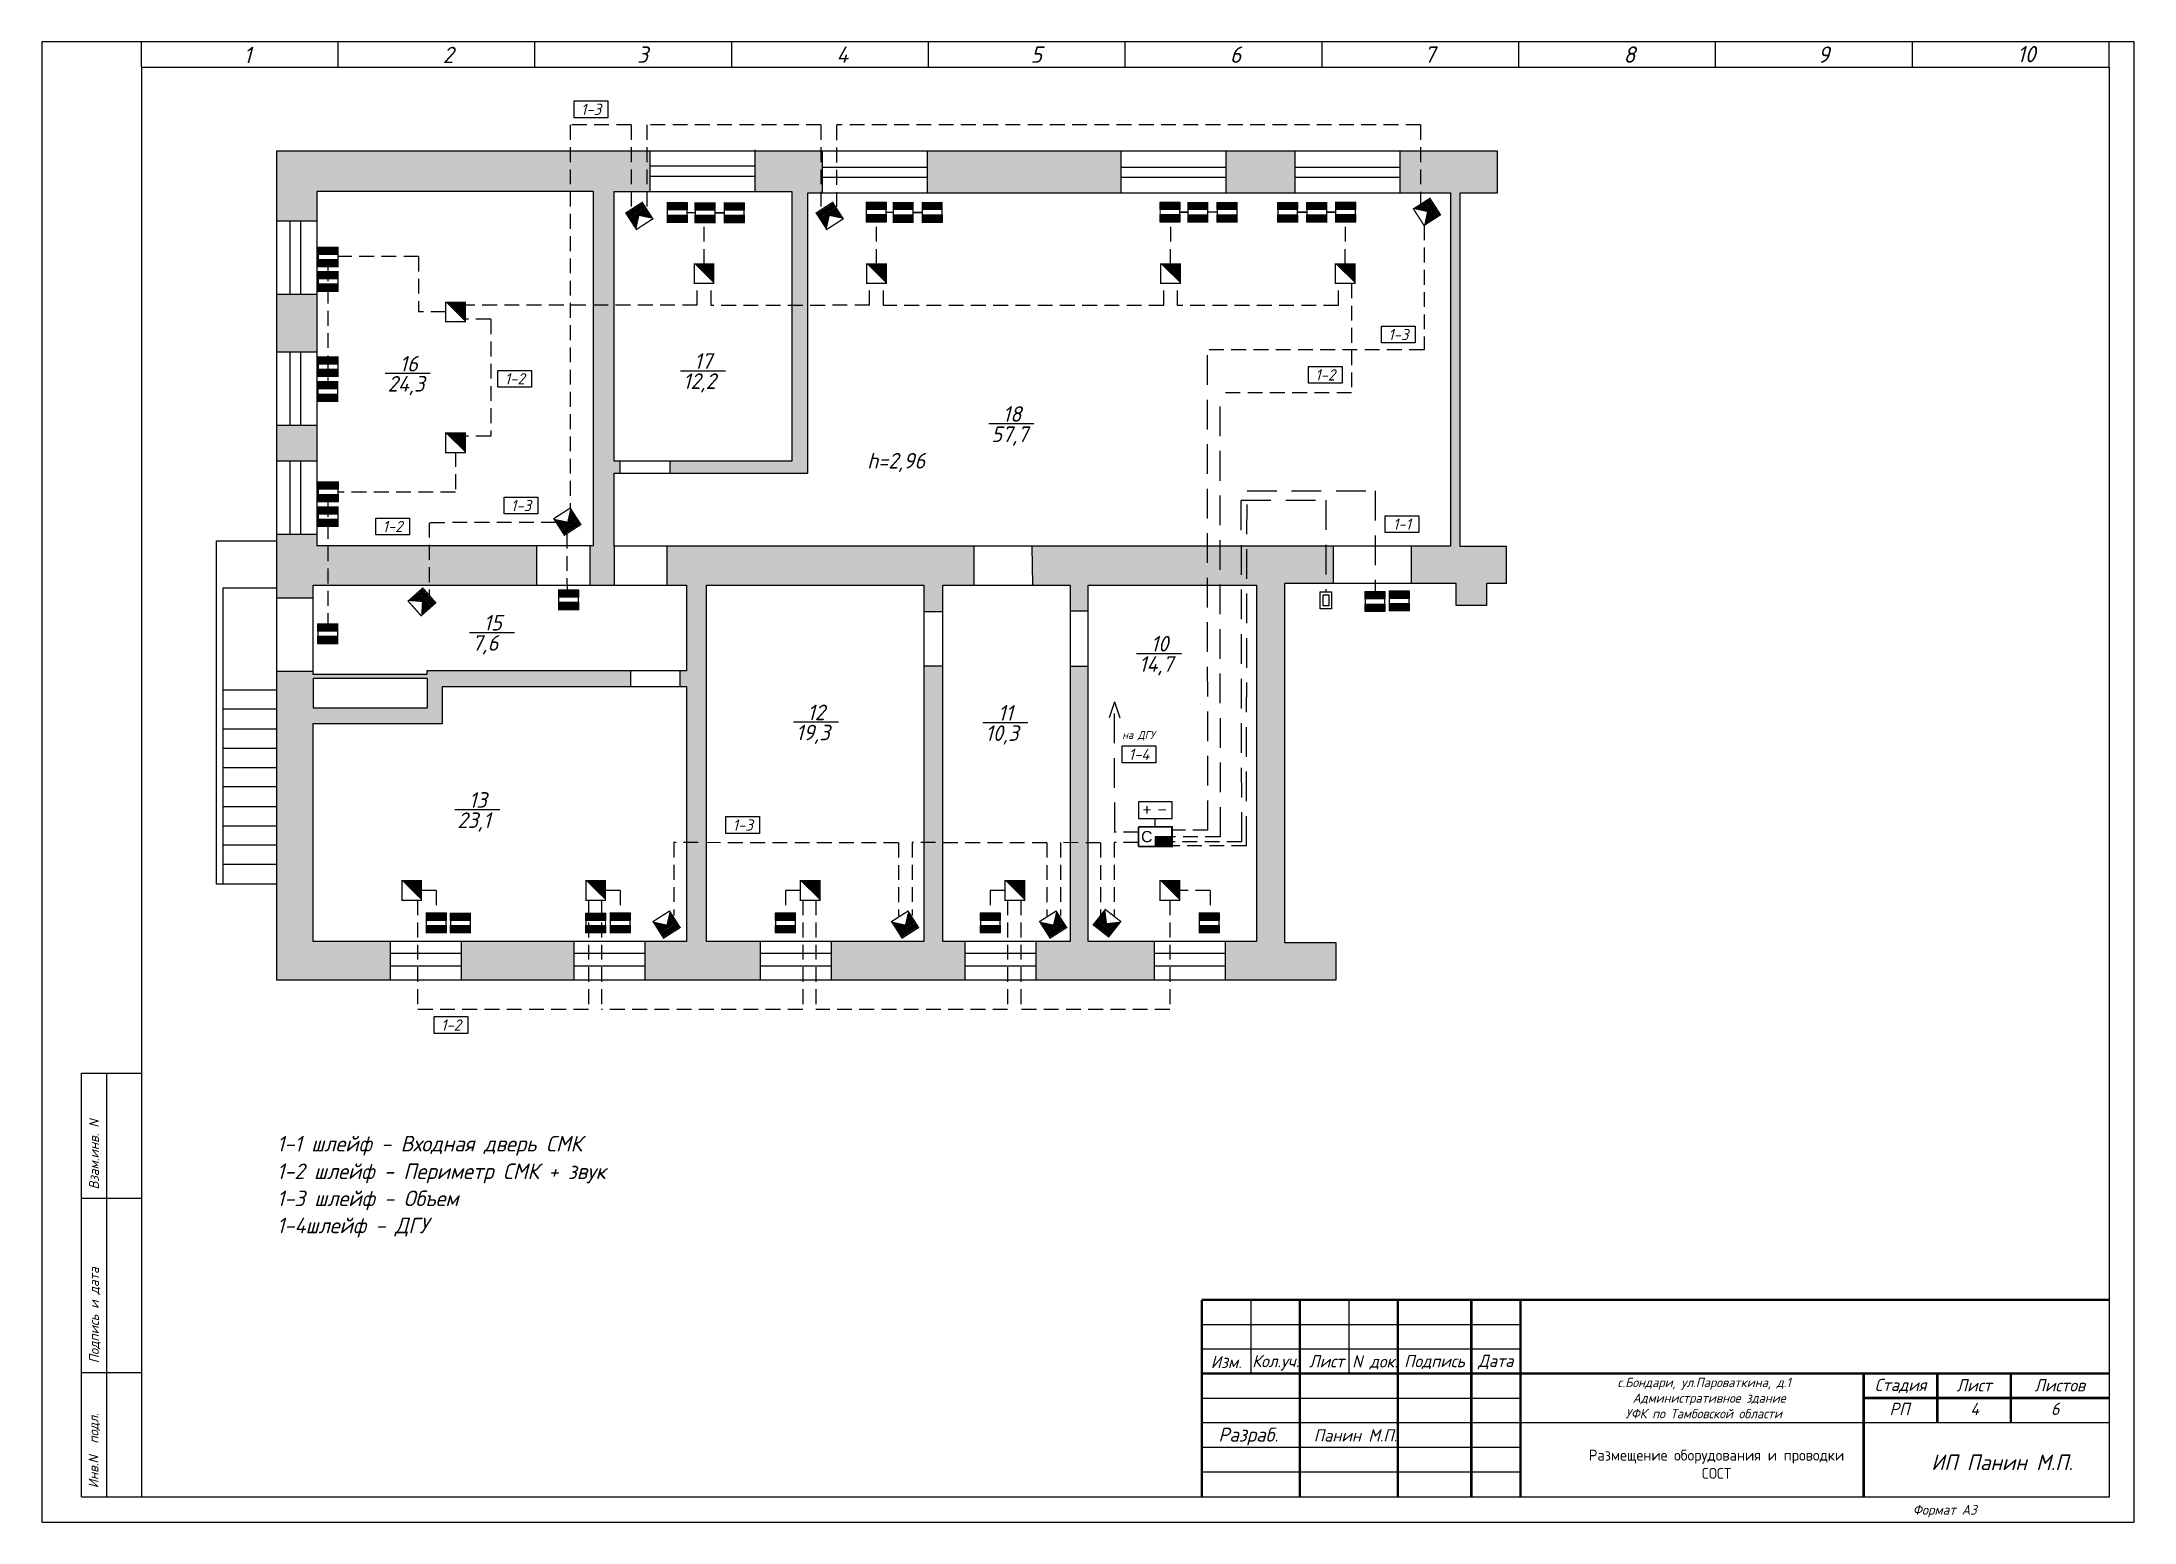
# Model space of a CAD drawing. Header units: inches. Extents: x -24 to 3888, y 393 to 1828.
# Drawn here: x 595.1 to 729.5, y 1275.6 to 1370.6 of the extents above; entities that cross this region are included whole.
import ezdxf

# ---------------------------------------------------------------- set-up
doc = ezdxf.new("R2010")
doc.units = ezdxf.units.IN
doc.header["$MEASUREMENT"] = 0
for name, pattern in [('Caddy_Solid', [0]), ('HIDDEN2', [4.7625, 3.175, -1.5875]), ('НЕВИДИМАЯ', [9.525, 6.35, -3.175])]:
    doc.linetypes.add(name, pattern=pattern)
doc.layers.get('0').transparency = 0.7
for name, color, linetype in [('BLK_12_THHN', 9, 'Continuous'), ('DESC', 7, 'Continuous'), ('LINK', 9, 'Continuous')]:
    doc.layers.add(name, color=color, linetype=linetype)
doc.styles.get("Standard").update_dxf_attribs({"font": 'GOST_Common Italic_0.ttf'})

msp = doc.modelspace()

# ---------------------------------------------------------------- texts
at = {"layer": 'DESC', "color": 0, "lineweight": 13}
for s, height, p in [('1', 1.05, (608.03, 1369.23)), ('7', 1.05, (683.87, 1369.25)), ('8', 1.05, (696.67, 1369.25)), ('9', 1.05, (709.15, 1369.25)), ('10', 1.048, (721.95, 1369.28))]:
    msp.add_text(s, height=height, dxfattribs=at).set_placement(p)
at = {"layer": 'DESC', "color": 0, "lineweight": 13, "ltscale": 0.3}
for s, p in [('2', (620.83, 1369.23)), ('3', (633.31, 1369.25)), ('4', (646.11, 1369.25)), ('5', (658.59, 1369.25)), ('6', (671.39, 1369.25))]:
    msp.add_text(s, height=1.05, dxfattribs=at).set_placement(p)
at = {"layer": 'DESC', "lineweight": 13}
for s, p in [('Взам.инв. N', (598.74, 1296.91)), ('Подпись и дата', (598.74, 1285.75)), ('Инв.N  подл.', (598.71, 1277.73))]:
    msp.add_text(s, height=0.6288, rotation=90, dxfattribs=at).set_placement(p)
at = {"layer": 'DESC', "color": 7, "lineweight": 15}
for s, p in [('Кол.уч.', (672.82, 1285.5)), ('Лист', (676.47, 1285.49)), ('N док.', (679.24, 1285.48)), ('РП', (713.76, 1282.43)), ('4', (718.95, 1282.43)), ('6', (724.13, 1282.43))]:
    msp.add_text(s, height=0.787, dxfattribs=at).set_placement(p)
at = {"layer": 'DESC', "lineweight": 13}
msp.add_text('Формат А3', height=0.629, dxfattribs=at).set_placement((715.25, 1276.03))
at = {"layer": 'DESC', "color": 0, "char_height": 0.72, "attachment_point": 5}
for s, insert, width in [('1-3', (630.35, 1366.26), 2.16), ('1-3', (682.21, 1351.8), 2.16), ('1-2', (677.51, 1349.21), 2.16), ('1-2', (625.45, 1348.96), 2.16), ('1-3', (625.85, 1340.82), 2.16), ('1-1', (682.44, 1339.63), 2.16), ('1-2', (617.6, 1339.48), 2.16), ('1-4', (665.55, 1324.85), 2.16), ('1-3', (640.1, 1320.31), 2.16), ('{\\fArial|b0|i0|c204|p34;C}', (666.05, 1319.56), 1.08), ('1-2', (621.36, 1307.47), 2.16)]:
    msp.add_mtext(s, dxfattribs=dict(at, insert=insert, width=width))
at = {"layer": 'DESC', "color": 0, "lineweight": 15, "attachment_point": 1}
for s, width, heights, insert, char_height in [('\\pi0.88337;16', 2.7501, [0], (617.17, 1350.43), 1), ('\\pi0.83148;17', 2.7501, [0], (636.14, 1350.6), 1), ('24,3', 2.7501, [0], (617.29, 1349.14), 1), ('12,2', 2.7501, [0], (636.26, 1349.31), 1), ('\\pi0.85383;18', 2.7501, [0], (655.94, 1347.2), 1), ('57,7', 2.7501, [0], (656.06, 1345.9), 1), ('\\pi-0.58178;h=2,96', 2.7501, [0], (648.67, 1344.2), 1), ('\\pi0.85724;15', 2.7501, [0], (622.59, 1333.8), 1), ('7,6', 2.7501, [0], (622.71, 1332.5), 1), ('\\pi0.87163;10', 2.7501, [0], (665.43, 1332.45), 1), ('14,7', 2.7501, [0], (665.55, 1331.15), 1), ('\\pi0.85383;12', 2.7501, [1], (643.39, 1328.04), 1), ('\\pi0.93489;11', 2.7501, [0], (655.56, 1328.01), 1), ('19,3', 2.7501, [0], (643.51, 1326.75), 1), ('10,3', 2.7501, [0], (655.68, 1326.71), 1), ('\\pi0.85421;13', 2.7501, [0], (621.65, 1322.42), 1), ('23,1', 2.7501, [0], (621.77, 1321.12), 1), ('\\pi23.73776;c.Бондари, ул.Пароваткина, д.1\\P\\pi24.36617; Административное здание \\P\\pi24.27003;УФК по Тамбовской области', 59.1919, [0], (672.53, 1284.82), 0.6)]:
    msp.add_mtext_dynamic_manual_height_columns(s, width=width, gutter_width=1, heights=heights, dxfattribs=dict(at, insert=insert, char_height=char_height))
at = {"layer": 'DESC', "color": 0, "attachment_point": 1}
for s, width, insert, char_height in [('на ДГУ', 2.7707, (664.47, 1326.34), 0.5), ('1-1 шлейф - Входная дверь СМК', 50.9227, (610.17, 1300.35), 1), ('1-2 шлейф - Периметр СМК + звук', 50.9227, (610.17, 1298.58), 1), ('1-3 шлейф - Объем', 50.9227, (610.17, 1296.84), 1), ('1-4шлейф - ДГУ', 50.9227, (610.17, 1295.1), 1)]:
    msp.add_mtext_dynamic_manual_height_columns(s, width=width, gutter_width=1, heights=[0], dxfattribs=dict(at, insert=insert, char_height=char_height))
at = {"layer": 'DESC', "lineweight": 15, "char_height": 0.787, "attachment_point": 5}
for s, insert, width in [('Изм.', (671.15, 1285.83), 3.15), ('Подпись', (684.53, 1285.83), 4.725), ('Дата', (688.47, 1285.83), 3.15), ('Панин М.П.', (679.45, 1281.12), 6.3)]:
    msp.add_mtext(s, dxfattribs=dict(at, insert=insert, width=width))
at = {"layer": 'DESC', "color": 0, "lineweight": 15, "attachment_point": 5}
for s, insert, char_height, width in [('Стадия', (714.47, 1284.3), 0.787, 4.725), ('Лист', (719.19, 1284.34), 0.787, 5.67), ('Листов', (724.69, 1284.34), 0.787, 5.3325), ('Разраб.', (672.57, 1281.05), 0.9, 7.0924), ('{\\fGOST Common|b0|i0|c204|p34;Размещение оборудования и проводки\\PСОСТ}', (702.65, 1279.27), 0.7, 25.2)]:
    msp.add_mtext(s, dxfattribs=dict(at, insert=insert, char_height=char_height, width=width))
at = {"layer": 'DESC', "lineweight": 15, "insert": (711.63, 1279.89), "char_height": 1, "attachment_point": 1}
msp.add_mtext_dynamic_manual_height_columns('\\pi4.80835;ИП Панин М.П.', width=17.9743, gutter_width=1, heights=[1.74], dxfattribs=at)

# ---------------------------------------------------------------- blocks, each defined once
blk = doc.blocks.new('Звуковой')
blk.add_lwpolyline([(0.1, 2.9, 0, 4, 0), (1.5, 1.51, 4, 4, 0)], format="xyseb")
at = {"const_width": 0.2}
blk.add_lwpolyline([(0, 0), (0, 3), (3, 3), (3, 0)], close=True, dxfattribs=at)
blk = doc.blocks.new('Объем')
at = {"const_width": 0.2}
blk.add_lwpolyline([(0, 0), (0, 3), (3, 3), (3, 0)], close=True, dxfattribs=at)
for points in [[(0.21, 2.94), (0.21, 0.09)], [(0.41, 2.94), (0.41, 0.09)], [(0.61, 2.94), (0.61, 0.09)], [(0.8, 2.94), (0.8, 0.09)], [(1.01, 2.94), (1.01, 0.09)], [(1.21, 2.94), (1.21, 0.09)], [(1.39, 1.52), (2.81, 2.97)], [(1.39, 2.94), (1.39, 0.09)], [(1.39, 1.48), (2.82, 0.03)], [(1.56, 2.93), (1.56, 1.76)], [(1.56, 0.09), (1.56, 1.25)], [(1.74, 0.06), (1.74, 1.05)], [(1.76, 2.94), (1.76, 1.94)], [(1.94, 2.95), (1.94, 2.15)], [(1.94, 0.06), (1.94, 0.87)], [(2.13, 2.93), (2.13, 2.33)], [(2.13, 0.05), (2.13, 0.66)], [(2.3, 2.93), (2.3, 2.52)], [(2.31, 0.06), (2.31, 0.48)], [(2.49, 2.94), (2.49, 2.7)], [(2.49, 0.07), (2.49, 0.29)]]:
    blk.add_lwpolyline(points, dxfattribs=at)

# ---------------------------------------------------------------- hatches: boundary and pattern name
at = {"layer": 'DESC'}
h = msp.add_hatch(color=0, dxfattribs=at)
h.dxf.hatch_style = 1
h.paths.add_polyline_path([(610.17, 1363.59), (610.17, 1359.09), (612.73, 1359.09), (612.73, 1360.99), (630.52, 1360.99), (630.52, 1338.25), (630.3, 1338.25), (630.3, 1335.72), (631.84, 1335.72), (631.84, 1338.22), (631.84, 1342.91), (632.23, 1342.91), (632.23, 1343.68), (631.84, 1343.68), (631.84, 1360.99), (634.16, 1360.99), (634.16, 1363.59)])
h.paths.add_polyline_path([(643.26, 1360.99), (643.26, 1343.68), (635.44, 1343.68), (635.44, 1342.91), (644.27, 1342.91), (644.27, 1360.91), (645.23, 1360.91), (645.23, 1363.59), (640.9, 1363.59), (640.9, 1360.99)])
h.paths.add_polyline_path([(664.41, 1360.91), (664.41, 1363.59), (651.97, 1363.59), (651.97, 1360.91)])
h.paths.add_polyline_path([(675.59, 1360.91), (675.59, 1363.59), (671.15, 1363.59), (671.15, 1360.91)])
h.paths.add_polyline_path([(682.32, 1363.59), (682.32, 1360.91), (685.55, 1360.91), (685.55, 1338.22), (683.05, 1338.22), (683.05, 1335.82), (685.93, 1335.82), (685.93, 1334.4), (687.88, 1334.4), (687.88, 1335.82), (689.16, 1335.82), (689.16, 1338.22), (686.15, 1338.22), (686.15, 1360.88), (688.56, 1360.88), (688.56, 1363.59)])
h.paths.add_polyline_path([(658.69, 1338.22), (658.74, 1335.72), (661.13, 1335.72), (661.13, 1334.04), (662.28, 1334.04), (662.28, 1335.72), (673.09, 1335.72), (673.09, 1312.83), (671.11, 1312.83), (671.11, 1310.36), (678.19, 1310.36), (678.19, 1312.76), (674.89, 1312.76), (674.89, 1335.82), (678.05, 1335.82), (678.05, 1338.22)])
h.paths.add_polyline_path([(635.22, 1338.22), (635.22, 1335.72), (636.48, 1335.72), (636.48, 1330.21), (636.07, 1330.21), (636.07, 1329.2), (636.48, 1329.2), (636.48, 1312.83), (633.82, 1312.83), (633.82, 1310.36), (641.24, 1310.36), (641.24, 1312.83), (637.77, 1312.83), (637.77, 1335.72), (651.72, 1335.72), (651.72, 1334), (652.95, 1334), (652.95, 1335.72), (654.97, 1335.72), (654.97, 1338.22)])
h.paths.add_polyline_path([(626.86, 1335.72), (626.86, 1338.25), (612.73, 1338.25), (612.73, 1338.96), (610.17, 1338.96), (610.17, 1334.87), (612.5, 1334.87), (612.5, 1335.72)])
h.paths.add_polyline_path([(610.17, 1310.36), (617.47, 1310.36), (617.47, 1312.83), (612.5, 1312.83), (612.5, 1326.83), (620.82, 1326.83), (620.82, 1329.2), (632.9, 1329.2), (632.9, 1330.21), (619.8, 1330.21), (619.8, 1329.97), (612.5, 1329.97), (612.5, 1330.16), (610.17, 1330.16)])
h.paths.add_polyline_path([(612.53, 1327.82), (612.53, 1329.73), (619.83, 1329.73), (619.83, 1327.82)], flags=16)
h.paths.add_polyline_path([(622.02, 1312.83), (622.02, 1310.36), (629.26, 1310.36), (629.26, 1312.83)], flags=17)
h.paths.add_polyline_path([(645.8, 1312.83), (645.8, 1310.36), (654.38, 1310.36), (654.38, 1312.83), (652.95, 1312.83), (652.95, 1330.5), (651.72, 1330.5), (651.72, 1312.83)], flags=17)
h.paths.add_polyline_path([(666.55, 1310.36), (666.55, 1312.83), (662.28, 1312.83), (662.28, 1330.48), (661.13, 1330.48), (661.13, 1312.83), (658.94, 1312.83), (658.94, 1310.36)], flags=17)
at = {"layer": 'DESC', "lineweight": 15}
h = msp.add_hatch(color=0, dxfattribs=at)
h.dxf.hatch_style = 1
h.paths.add_polyline_path([(635.26, 1359.47), (635.26, 1359), (636.52, 1359), (636.52, 1359.47)])
h.paths.add_polyline_path([(636.52, 1359.8), (636.52, 1360.26), (635.26, 1360.26), (635.26, 1359.8)])
h = msp.add_hatch(color=0, dxfattribs=at)
h.dxf.hatch_style = 1
h.paths.add_polyline_path([(637.05, 1359.46), (637.05, 1358.99), (638.31, 1358.99), (638.31, 1359.46)])
h.paths.add_polyline_path([(638.31, 1359.79), (638.31, 1360.25), (637.05, 1360.25), (637.05, 1359.79)])
h = msp.add_hatch(color=0, dxfattribs=at)
h.dxf.hatch_style = 1
h.paths.add_polyline_path([(638.92, 1359.46), (638.92, 1358.99), (640.18, 1358.99), (640.18, 1359.46)])
h.paths.add_polyline_path([(640.18, 1359.79), (640.18, 1360.25), (638.92, 1360.25), (638.92, 1359.79)])
h = msp.add_hatch(color=0, dxfattribs=at)
h.dxf.hatch_style = 1
h.paths.add_polyline_path([(648.04, 1359.5), (648.04, 1359.03), (649.3, 1359.03), (649.3, 1359.5)])
h.paths.add_polyline_path([(649.3, 1359.82), (649.3, 1360.29), (648.04, 1360.29), (648.04, 1359.82)])
h = msp.add_hatch(color=0, dxfattribs=at)
h.dxf.hatch_style = 1
h.paths.add_polyline_path([(649.77, 1359.48), (649.77, 1359.01), (651.03, 1359.01), (651.03, 1359.48)])
h.paths.add_polyline_path([(651.03, 1359.8), (651.03, 1360.27), (649.77, 1360.27), (649.77, 1359.8)])
h = msp.add_hatch(color=0, dxfattribs=at)
h.dxf.hatch_style = 1
h.paths.add_polyline_path([(651.64, 1359.48), (651.64, 1359.01), (652.9, 1359.01), (652.9, 1359.48)])
h.paths.add_polyline_path([(652.9, 1359.8), (652.9, 1360.27), (651.64, 1360.27), (651.64, 1359.8)])
h = msp.add_hatch(color=0, dxfattribs=at)
h.dxf.hatch_style = 1
h.paths.add_polyline_path([(666.91, 1359.5), (666.91, 1359.03), (668.17, 1359.03), (668.17, 1359.5)])
h.paths.add_polyline_path([(668.17, 1359.82), (668.17, 1360.29), (666.91, 1360.29), (666.91, 1359.82)])
h = msp.add_hatch(color=0, dxfattribs=at)
h.dxf.hatch_style = 1
h.paths.add_polyline_path([(668.7, 1359.49), (668.7, 1359.02), (669.96, 1359.02), (669.96, 1359.49)])
h.paths.add_polyline_path([(669.96, 1359.82), (669.96, 1360.28), (668.7, 1360.28), (668.7, 1359.82)])
h = msp.add_hatch(color=0, dxfattribs=at)
h.dxf.hatch_style = 1
h.paths.add_polyline_path([(670.58, 1359.49), (670.58, 1359.02), (671.84, 1359.02), (671.84, 1359.49)])
h.paths.add_polyline_path([(671.84, 1359.82), (671.84, 1360.28), (670.58, 1360.28), (670.58, 1359.82)])
h = msp.add_hatch(color=0, dxfattribs=at)
h.dxf.hatch_style = 1
h.paths.add_polyline_path([(674.47, 1359.49), (674.47, 1359.02), (675.73, 1359.02), (675.73, 1359.49)])
h.paths.add_polyline_path([(675.73, 1359.82), (675.73, 1360.28), (674.47, 1360.28), (674.47, 1359.82)])
h = msp.add_hatch(color=0, dxfattribs=at)
h.dxf.hatch_style = 1
h.paths.add_polyline_path([(676.34, 1359.49), (676.34, 1359.02), (677.6, 1359.02), (677.6, 1359.49)])
h.paths.add_polyline_path([(677.6, 1359.82), (677.6, 1360.28), (676.34, 1360.28), (676.34, 1359.82)])
h = msp.add_hatch(color=0, dxfattribs=at)
h.dxf.hatch_style = 1
h.paths.add_polyline_path([(678.19, 1359.5), (678.19, 1359.03), (679.45, 1359.03), (679.45, 1359.5)])
h.paths.add_polyline_path([(679.45, 1359.82), (679.45, 1360.29), (678.19, 1360.29), (678.19, 1359.82)])
h = msp.add_hatch(color=0, dxfattribs=at)
h.dxf.hatch_style = 1
h.paths.add_polyline_path([(612.83, 1356.62), (612.83, 1356.15), (614.09, 1356.15), (614.09, 1356.62)])
h.paths.add_polyline_path([(614.09, 1356.94), (614.09, 1357.41), (612.83, 1357.41), (612.83, 1356.94)])
h = msp.add_hatch(color=0, dxfattribs=at)
h.dxf.hatch_style = 1
h.paths.add_polyline_path([(612.83, 1355.05), (612.83, 1354.58), (614.09, 1354.58), (614.09, 1355.05)])
h.paths.add_polyline_path([(614.09, 1355.38), (614.09, 1355.84), (612.83, 1355.84), (612.83, 1355.38)])
h = msp.add_hatch(color=0, dxfattribs=at)
h.dxf.hatch_style = 1
h.paths.add_polyline_path([(612.83, 1349.57), (612.83, 1349.11), (614.09, 1349.11), (614.09, 1349.57)])
h.paths.add_polyline_path([(614.09, 1349.9), (614.09, 1350.37), (612.83, 1350.37), (612.83, 1349.9)])
h = msp.add_hatch(color=0, dxfattribs=at)
h.dxf.hatch_style = 1
h.paths.add_polyline_path([(612.81, 1347.98), (612.81, 1347.51), (614.07, 1347.51), (614.07, 1347.98)])
h.paths.add_polyline_path([(614.07, 1348.31), (614.07, 1348.77), (612.81, 1348.77), (612.81, 1348.31)])
h = msp.add_hatch(color=0, dxfattribs=at)
h.dxf.hatch_style = 1
h.paths.add_polyline_path([(612.84, 1341.54), (612.84, 1341.08), (614.1, 1341.08), (614.1, 1341.54)])
h.paths.add_polyline_path([(614.1, 1341.87), (614.1, 1342.34), (612.84, 1342.34), (612.84, 1341.87)])
h = msp.add_hatch(color=0, dxfattribs=at)
h.dxf.hatch_style = 1
h.paths.add_polyline_path([(612.83, 1339.94), (612.83, 1339.48), (614.09, 1339.48), (614.09, 1339.94)])
h.paths.add_polyline_path([(614.09, 1340.27), (614.09, 1340.74), (612.83, 1340.74), (612.83, 1340.27)])
h = msp.add_hatch(color=0, dxfattribs=at)
h.dxf.hatch_style = 1
h.paths.add_polyline_path([(628.28, 1334.61), (628.28, 1334.14), (629.54, 1334.14), (629.54, 1334.61)])
h.paths.add_polyline_path([(629.54, 1334.93), (629.54, 1335.4), (628.28, 1335.4), (628.28, 1334.93)])
h = msp.add_hatch(color=0, dxfattribs=at)
h.dxf.hatch_style = 1
h.paths.add_polyline_path([(680.08, 1334.5), (680.08, 1334.04), (681.34, 1334.04), (681.34, 1334.5)])
h.paths.add_polyline_path([(681.34, 1334.83), (681.34, 1335.3), (680.08, 1335.3), (680.08, 1334.83)])
h = msp.add_hatch(color=0, dxfattribs=at)
h.dxf.hatch_style = 1
h.paths.add_polyline_path([(681.64, 1334.54), (681.64, 1334.07), (682.9, 1334.07), (682.9, 1334.54)])
h.paths.add_polyline_path([(682.9, 1334.86), (682.9, 1335.33), (681.64, 1335.33), (681.64, 1334.86)])
h = msp.add_hatch(color=0, dxfattribs=at)
h.dxf.hatch_style = 1
h.paths.add_polyline_path([(612.81, 1332.43), (612.81, 1331.96), (614.07, 1331.96), (614.07, 1332.43)])
h.paths.add_polyline_path([(614.07, 1332.75), (614.07, 1333.22), (612.81, 1333.22), (612.81, 1332.75)])
at = {"layer": 'DESC'}
msp.add_hatch(color=0, dxfattribs=at).paths.add_polyline_path([(666.59, 1319.56), (666.59, 1318.93), (667.67, 1318.93), (667.67, 1319.56)])
at = {"layer": 'DESC', "lineweight": 15}
h = msp.add_hatch(color=0, dxfattribs=at)
h.dxf.hatch_style = 1
h.paths.add_polyline_path([(619.78, 1313.86), (619.78, 1313.4), (621.04, 1313.4), (621.04, 1313.86)])
h.paths.add_polyline_path([(621.04, 1314.19), (621.04, 1314.66), (619.78, 1314.66), (619.78, 1314.19)])
h = msp.add_hatch(color=0, dxfattribs=at)
h.dxf.hatch_style = 1
h.paths.add_polyline_path([(621.33, 1313.85), (621.33, 1313.39), (622.59, 1313.39), (622.59, 1313.85)])
h.paths.add_polyline_path([(622.59, 1314.18), (622.59, 1314.65), (621.33, 1314.65), (621.33, 1314.18)])
h = msp.add_hatch(color=0, dxfattribs=at)
h.dxf.hatch_style = 1
h.paths.add_polyline_path([(630.02, 1313.85), (630.02, 1313.39), (631.28, 1313.39), (631.28, 1313.85)])
h.paths.add_polyline_path([(631.28, 1314.18), (631.28, 1314.65), (630.02, 1314.65), (630.02, 1314.18)])
h = msp.add_hatch(color=0, dxfattribs=at)
h.dxf.hatch_style = 1
h.paths.add_polyline_path([(631.6, 1313.86), (631.6, 1313.4), (632.86, 1313.4), (632.86, 1313.86)])
h.paths.add_polyline_path([(632.86, 1314.19), (632.86, 1314.66), (631.6, 1314.66), (631.6, 1314.19)])
h = msp.add_hatch(color=0, dxfattribs=at)
h.dxf.hatch_style = 1
h.paths.add_polyline_path([(642.21, 1313.86), (642.21, 1313.4), (643.47, 1313.4), (643.47, 1313.86)])
h.paths.add_polyline_path([(643.47, 1314.19), (643.47, 1314.66), (642.21, 1314.66), (642.21, 1314.19)])
h = msp.add_hatch(color=0, dxfattribs=at)
h.dxf.hatch_style = 1
h.paths.add_polyline_path([(655.37, 1313.86), (655.37, 1313.4), (656.63, 1313.4), (656.63, 1313.86)])
h.paths.add_polyline_path([(656.63, 1314.19), (656.63, 1314.66), (655.37, 1314.66), (655.37, 1314.19)])
h = msp.add_hatch(color=0, dxfattribs=at)
h.dxf.hatch_style = 1
h.paths.add_polyline_path([(669.43, 1313.86), (669.43, 1313.4), (670.69, 1313.4), (670.69, 1313.86)])
h.paths.add_polyline_path([(670.69, 1314.19), (670.69, 1314.66), (669.43, 1314.66), (669.43, 1314.19)])
at = {"layer": 'LINK'}
h = msp.add_hatch(color=0, dxfattribs=at)
h.dxf.hatch_style = 1
h.paths.add_polyline_path([(612.73, 1354.38), (610.17, 1354.38), (610.17, 1350.68), (612.73, 1350.68)])
h.paths.add_polyline_path([(612.73, 1345.97), (610.17, 1345.97), (610.17, 1343.67), (612.73, 1343.67)])

# ---------------------------------------------------------------- linework, layer by layer
at = {"layer": 'BLK_12_THHN', "color": 0, "lineweight": 15}
for p, q in [((610.17, 1310.36), (610.17, 1363.59)), ((610.17, 1363.59), (688.56, 1363.59)), ((634.16, 1360.99), (634.16, 1363.59)), ((640.9, 1360.99), (640.9, 1363.66)), ((645.23, 1360.91), (645.23, 1363.59)), ((651.97, 1360.91), (651.97, 1363.59)), ((664.41, 1360.91), (664.41, 1363.59)), ((671.15, 1360.91), (671.15, 1363.59)), ((675.59, 1360.91), (675.59, 1363.59)), ((682.32, 1360.91), (682.32, 1363.59)), ((688.56, 1363.59), (688.56, 1360.88)), ((640.9, 1362.61), (634.16, 1362.61)), ((640.9, 1361.95), (634.16, 1361.95)), ((651.97, 1362.53), (645.23, 1362.53)), ((651.97, 1361.88), (645.23, 1361.88)), ((671.15, 1362.53), (664.41, 1362.53)), ((671.15, 1361.88), (664.41, 1361.88)), ((682.32, 1362.53), (675.59, 1362.53)), ((682.32, 1361.88), (675.59, 1361.88)), ((630.52, 1360.99), (612.73, 1360.99)), ((612.73, 1360.99), (612.73, 1338.25)), ((630.52, 1338.25), (630.52, 1360.99)), ((631.84, 1343.68), (631.84, 1360.99)), ((631.84, 1360.99), (643.26, 1360.99)), ((643.26, 1360.99), (643.26, 1343.68)), ((644.27, 1342.91), (644.27, 1360.91)), ((644.27, 1360.91), (685.55, 1360.91)), ((685.55, 1360.91), (685.55, 1338.22)), ((688.56, 1360.88), (686.15, 1360.88)), ((686.15, 1360.88), (686.15, 1338.22)), ((612.73, 1359.09), (610.17, 1359.09)), ((611.03, 1354.38), (611.03, 1359.09)), ((611.71, 1354.38), (611.71, 1359.09)), ((612.73, 1354.38), (610.17, 1354.38)), ((612.73, 1350.68), (610.17, 1350.68)), ((611.03, 1345.97), (611.03, 1350.68)), ((611.71, 1345.97), (611.71, 1350.68)), ((612.73, 1345.97), (610.17, 1345.97)), ((612.73, 1343.67), (610.17, 1343.67)), ((611.03, 1338.96), (611.03, 1343.67)), ((611.71, 1338.96), (611.71, 1343.67)), ((643.26, 1343.68), (631.84, 1343.68)), ((631.84, 1338.22), (631.84, 1342.91)), ((631.84, 1342.91), (644.27, 1342.91)), ((612.73, 1338.96), (610.17, 1338.96)), ((606.3, 1316.52), (606.3, 1338.55)), ((606.3, 1338.55), (610.17, 1338.55)), ((612.73, 1338.25), (630.52, 1338.25)), ((626.86, 1335.72), (626.86, 1338.25)), ((630.3, 1335.72), (630.3, 1338.25)), ((685.55, 1338.22), (631.84, 1338.22)), ((631.84, 1338.22), (631.84, 1335.72)), ((635.22, 1338.22), (635.22, 1335.72)), ((654.97, 1335.72), (654.97, 1338.22)), ((658.74, 1335.72), (658.69, 1338.22)), ((678.05, 1335.82), (678.05, 1338.22)), ((683.05, 1335.82), (683.05, 1338.22)), ((686.15, 1338.22), (689.16, 1338.22)), ((610.17, 1335.51), (606.69, 1335.51)), ((606.69, 1335.51), (606.69, 1316.52)), ((612.5, 1334.87), (610.17, 1334.87)), ((612.5, 1329.97), (612.5, 1335.72)), ((612.5, 1335.72), (636.48, 1335.72)), ((636.48, 1335.72), (636.48, 1330.21)), ((637.77, 1312.83), (637.77, 1335.72)), ((637.77, 1335.72), (651.72, 1335.72)), ((651.72, 1335.72), (651.72, 1312.83)), ((652.95, 1312.83), (652.95, 1335.72)), ((652.95, 1335.72), (661.13, 1335.72)), ((661.13, 1335.72), (661.13, 1312.83)), ((662.28, 1312.83), (662.28, 1335.72)), ((662.28, 1335.72), (673.09, 1335.72)), ((673.09, 1335.72), (673.09, 1312.83)), ((685.93, 1335.82), (674.89, 1335.82)), ((674.89, 1335.82), (674.89, 1312.76)), ((685.93, 1334.4), (685.93, 1335.82)), ((689.16, 1335.82), (687.88, 1335.82)), ((687.88, 1335.82), (687.88, 1334.4)), ((652.95, 1334), (651.72, 1334)), ((662.28, 1334.04), (661.13, 1334.04)), ((687.88, 1334.4), (685.93, 1334.4)), ((612.5, 1330.16), (610.17, 1330.16)), ((619.8, 1329.97), (612.5, 1329.97)), ((612.53, 1327.82), (612.53, 1329.73)), ((612.53, 1329.73), (619.83, 1329.73)), ((636.48, 1330.21), (619.8, 1330.21)), ((619.8, 1330.21), (619.8, 1329.97)), ((619.83, 1329.73), (619.83, 1327.82)), ((632.9, 1329.2), (632.9, 1330.21)), ((636.07, 1329.2), (636.07, 1330.21)), ((652.95, 1330.5), (651.72, 1330.5)), ((662.28, 1330.48), (661.13, 1330.48)), ((610.17, 1328.97), (606.69, 1328.97)), ((620.82, 1326.83), (620.82, 1329.2)), ((620.82, 1329.2), (636.48, 1329.2)), ((636.48, 1329.2), (636.48, 1312.83)), ((610.17, 1327.74), (606.69, 1327.74)), ((612.5, 1312.83), (612.5, 1326.83)), ((612.5, 1326.83), (620.82, 1326.83)), ((619.83, 1327.82), (612.53, 1327.82)), ((610.17, 1326.46), (606.69, 1326.46)), ((610.17, 1325.23), (606.69, 1325.23)), ((610.17, 1323.99), (606.69, 1323.99)), ((610.17, 1322.77), (606.69, 1322.77)), ((610.17, 1321.47), (606.69, 1321.47)), ((610.17, 1320.24), (606.69, 1320.24)), ((610.17, 1319.01), (606.69, 1319.01)), ((610.17, 1317.78), (606.69, 1317.78)), ((610.17, 1316.52), (606.3, 1316.52)), ((636.48, 1312.83), (612.5, 1312.83)), ((617.47, 1310.36), (617.47, 1312.83)), ((622.02, 1312.07), (617.47, 1312.07)), ((622.02, 1310.36), (622.02, 1312.83)), ((629.26, 1310.36), (629.26, 1312.83)), ((633.82, 1312.07), (629.26, 1312.07)), ((633.82, 1310.36), (633.82, 1312.83)), ((651.72, 1312.83), (637.77, 1312.83)), ((641.24, 1310.36), (641.24, 1312.83)), ((645.8, 1312.07), (641.24, 1312.07)), ((645.8, 1310.36), (645.8, 1312.83)), ((661.13, 1312.83), (652.95, 1312.83)), ((654.38, 1310.36), (654.38, 1312.83)), ((658.94, 1312.07), (654.38, 1312.07)), ((658.94, 1310.36), (658.94, 1312.83)), ((673.09, 1312.83), (662.28, 1312.83)), ((666.55, 1310.36), (666.55, 1312.83)), ((671.11, 1312.07), (666.55, 1312.07)), ((671.11, 1310.36), (671.11, 1312.83)), ((674.89, 1312.76), (678.19, 1312.76)), ((678.19, 1312.76), (678.19, 1310.36)), ((622.02, 1311.25), (617.47, 1311.25)), ((633.82, 1311.25), (629.26, 1311.25)), ((645.8, 1311.25), (641.24, 1311.25)), ((658.94, 1311.25), (654.38, 1311.25)), ((671.11, 1311.25), (666.55, 1311.25)), ((678.19, 1310.36), (610.17, 1310.36))]:
    msp.add_line(p, q, dxfattribs=at)
at = {"layer": 'BLK_12_THHN', "color": 0}
for p, q in [((636.52, 1359.63), (637.05, 1359.62)), ((638.31, 1359.62), (638.92, 1359.62)), ((649.3, 1359.66), (649.77, 1359.64)), ((651.03, 1359.64), (651.64, 1359.64)), ((668.17, 1359.66), (668.7, 1359.66)), ((669.96, 1359.65), (670.58, 1359.67)), ((675.73, 1359.65), (676.34, 1359.65)), ((677.6, 1359.65), (678.22, 1359.65))]:
    msp.add_line(p, q, dxfattribs=at)
at = {"layer": 'DESC', "linetype": 'Caddy_Solid', "lineweight": 15}
for p, q in [((601.47, 1368.99), (601.47, 1370.59)), ((727.87, 1368.99), (727.87, 1370.59)), ((601.47, 1368.97), (601.47, 1277.15)), ((727.87, 1368.97), (727.87, 1277.15)), ((597.63, 1277.17), (597.63, 1304.37)), ((597.63, 1304.37), (601.47, 1304.37)), ((599.23, 1304.37), (599.23, 1277.17)), ((597.63, 1296.35), (601.47, 1296.35)), ((597.63, 1285.17), (601.47, 1285.17)), ((727.87, 1277.15), (597.63, 1277.15))]:
    msp.add_line(p, q, dxfattribs=at)
at = {"layer": 'DESC', "color": 0, "lineweight": 15, "ltscale": 0.3}
for p, q in [((614.11, 1368.99), (614.11, 1370.59)), ((626.75, 1368.99), (626.75, 1370.59)), ((639.39, 1368.99), (639.39, 1370.59)), ((652.03, 1368.99), (652.03, 1370.59)), ((664.67, 1368.99), (664.67, 1370.59)), ((677.31, 1368.99), (677.31, 1370.59)), ((601.47, 1368.97), (727.87, 1368.97))]:
    msp.add_line(p, q, dxfattribs=at)
at = {"layer": 'DESC', "color": 0, "lineweight": 15}
for p, q in [((689.95, 1368.99), (689.95, 1370.59)), ((702.59, 1368.99), (702.59, 1370.59)), ((715.23, 1368.99), (715.23, 1370.59)), ((636.1, 1349.48), (638.99, 1349.48)), ((617.13, 1349.32), (620.02, 1349.32)), ((655.9, 1346.08), (658.79, 1346.08)), ((632.23, 1342.91), (632.23, 1343.68)), ((635.44, 1342.91), (635.44, 1343.68)), ((689.16, 1335.82), (689.16, 1338.22)), ((622.55, 1332.68), (625.44, 1332.68)), ((665.39, 1331.33), (668.28, 1331.33)), ((663.98, 1328.23), (663.64, 1327.19)), ((663.98, 1328.23), (664.32, 1327.19)), ((643.35, 1326.93), (646.24, 1326.93)), ((655.52, 1326.89), (658.41, 1326.89)), ((621.61, 1321.3), (624.5, 1321.3)), ((666.59, 1320.19), (666.59, 1320.73))]:
    msp.add_line(p, q, dxfattribs=at)
at = {"layer": 'DESC', "color": 0, "linetype": 'HIDDEN2', "lineweight": 15, "ltscale": 0.3}
for p, q in [((629.01, 1365.26), (629.01, 1340.67)), ((632.93, 1365.26), (629.01, 1365.26)), ((632.93, 1365.26), (632.93, 1359.83)), ((633.93, 1365.26), (633.93, 1359.84)), ((645.12, 1365.26), (633.93, 1365.26)), ((645.12, 1365.26), (645.12, 1359.8)), ((683.64, 1365.26), (646.12, 1365.26)), ((646.12, 1365.23), (646.12, 1359.81)), ((683.64, 1365.26), (683.63, 1360.13)), ((637.61, 1356.34), (637.62, 1359.02)), ((648.68, 1356.34), (648.69, 1359.02)), ((667.58, 1356.34), (667.59, 1359.02)), ((678.8, 1356.34), (678.81, 1359.02)), ((683.86, 1358.81), (683.86, 1350.81)), ((613.44, 1356.18), (613.44, 1348.77)), ((619.27, 1356.81), (614.07, 1356.81)), ((619.27, 1356.81), (619.27, 1353.26)), ((637.17, 1353.68), (637.17, 1355.08)), ((638.06, 1353.67), (638.06, 1355.08)), ((648.24, 1353.68), (648.24, 1355.08)), ((649.13, 1353.67), (649.13, 1355.08)), ((667.14, 1353.68), (667.14, 1355.08)), ((668.03, 1353.67), (668.03, 1355.08)), ((678.36, 1353.68), (678.36, 1355.08)), ((679.2, 1355.08), (679.2, 1348.06)), ((637.17, 1353.68), (622.27, 1353.68)), ((648.24, 1353.68), (638.06, 1353.67)), ((667.14, 1353.67), (649.13, 1353.67)), ((678.36, 1353.67), (668.03, 1353.67)), ((621.01, 1353.26), (619.27, 1353.26)), ((623.91, 1352.78), (622.27, 1352.78)), ((623.91, 1352.78), (623.91, 1345.27)), ((683.86, 1350.81), (669.94, 1350.81)), ((679.2, 1348.06), (670.76, 1348.06)), ((621.64, 1344.26), (621.64, 1341.69)), ((623.91, 1345.27), (622.27, 1345.27)), ((621.64, 1341.69), (614.07, 1341.69)), ((613.44, 1341.06), (613.44, 1333.22)), ((628.11, 1339.74), (619.96, 1339.72)), ((619.96, 1339.72), (619.96, 1335.05)), ((628.79, 1339.01), (628.81, 1335.4)), ((665.51, 1319.85), (663.96, 1319.85)), ((669.97, 1319.99), (667.67, 1319.99)), ((635.66, 1319.18), (635.66, 1314.5)), ((650.1, 1319.17), (635.66, 1319.18)), ((650.1, 1319.17), (650.1, 1314.49)), ((650.98, 1319.18), (650.98, 1314.5)), ((659.63, 1319.17), (650.98, 1319.18)), ((659.63, 1319.17), (659.63, 1314.49)), ((660.51, 1319.18), (660.51, 1314.5)), ((663.08, 1319.17), (660.51, 1319.18)), ((663.08, 1319.17), (663.08, 1314.49)), ((665.51, 1319.18), (663.96, 1319.18)), ((663.96, 1319.18), (663.96, 1314.5)), ((670.76, 1319.56), (667.67, 1319.56)), ((672.15, 1319.23), (667.67, 1319.23)), ((672.45, 1318.98), (667.67, 1318.98)), ((620.41, 1316.11), (619.46, 1316.11)), ((620.41, 1316.11), (620.41, 1314.66)), ((632.23, 1316.11), (631.28, 1316.11)), ((632.23, 1316.11), (632.23, 1314.66)), ((643.79, 1316.11), (642.84, 1316.11)), ((642.84, 1316.11), (642.84, 1314.66)), ((656.95, 1316.11), (656, 1316.11)), ((656, 1316.11), (656, 1314.66)), ((670.13, 1316.11), (668.16, 1316.11)), ((670.13, 1316.11), (670.13, 1314.66)), ((619.21, 1315.48), (619.21, 1308.46)), ((630.18, 1315.48), (630.18, 1308.46)), ((631.03, 1315.48), (631.03, 1308.46)), ((643.95, 1315.48), (643.95, 1308.46)), ((644.8, 1315.48), (644.8, 1308.46)), ((657.11, 1315.48), (657.11, 1308.46)), ((657.96, 1315.48), (657.96, 1308.46)), ((667.53, 1315.48), (667.53, 1308.46)), ((630.18, 1308.46), (619.21, 1308.46)), ((643.95, 1308.46), (631.03, 1308.46)), ((657.11, 1308.46), (644.8, 1308.46)), ((667.53, 1308.46), (657.96, 1308.46))]:
    msp.add_line(p, q, dxfattribs=at)
at = {"layer": 'DESC', "color": 0, "linetype": 'НЕВИДИМАЯ', "lineweight": 15, "ltscale": 0.3}
for p, q in [((669.97, 1319.99), (669.94, 1350.81)), ((670.78, 1319.56), (670.76, 1348.06)), ((672.45, 1318.98), (672.49, 1341.76)), ((672.49, 1341.76), (680.71, 1341.76)), ((680.71, 1341.76), (680.71, 1335.3)), ((672.15, 1319.23), (672.12, 1341.16)), ((672.12, 1341.16), (677.55, 1341.16)), ((677.55, 1341.16), (677.55, 1335.28)), ((663.99, 1319.85), (663.98, 1328.23))]:
    msp.add_line(p, q, dxfattribs=at)
at = {"layer": 'DESC', "color": 7, "lineweight": 15}
for p, q in [((672.73, 1289.82), (672.73, 1285.09)), ((679.03, 1289.82), (679.03, 1285.09)), ((669.58, 1288.24), (690.05, 1288.24)), ((669.58, 1286.67), (690.05, 1286.67)), ((669.58, 1283.52), (690.05, 1283.52)), ((669.58, 1281.94), (690.05, 1281.94)), ((690.05, 1281.94), (727.85, 1281.94)), ((669.58, 1280.37), (690.05, 1280.37)), ((669.58, 1278.79), (690.05, 1278.79))]:
    msp.add_line(p, q, dxfattribs=at)
at = {"layer": 'DESC', "lineweight": 15}
msp.add_lwpolyline([(595.07, 1275.55), (729.47, 1275.55), (729.47, 1370.59), (595.07, 1370.59)], close=True, dxfattribs=at)
at = {"layer": 'DESC', "color": 0, "lineweight": 15}
for points in [[(629.27, 1366.8), (631.43, 1366.8), (631.43, 1365.72), (629.27, 1365.72), (629.27, 1366.8)], [(681.13, 1352.34), (683.29, 1352.34), (683.29, 1351.26), (681.13, 1351.26), (681.13, 1352.34)], [(624.37, 1349.5), (626.53, 1349.5), (626.53, 1348.42), (624.37, 1348.42), (624.37, 1349.5)], [(676.43, 1349.75), (678.59, 1349.75), (678.59, 1348.67), (676.43, 1348.67), (676.43, 1349.75)], [(624.77, 1341.36), (626.93, 1341.36), (626.93, 1340.28), (624.77, 1340.28), (624.77, 1341.36)], [(616.52, 1340.02), (618.68, 1340.02), (618.68, 1338.94), (616.52, 1338.94), (616.52, 1340.02)], [(681.36, 1340.17), (683.52, 1340.17), (683.52, 1339.09), (681.36, 1339.09), (681.36, 1340.17)], [(677.19, 1335.28), (677.91, 1335.28), (677.91, 1334.2), (677.19, 1334.2), (677.19, 1335.28)], [(677.38, 1335.1), (677.74, 1335.1), (677.74, 1334.38), (677.38, 1334.38), (677.38, 1335.1)], [(664.47, 1325.39), (666.63, 1325.39), (666.63, 1324.31), (664.47, 1324.31), (664.47, 1325.39)], [(639.02, 1320.85), (641.18, 1320.85), (641.18, 1319.77), (639.02, 1319.77), (639.02, 1320.85)], [(667.67, 1319.56), (666.59, 1319.56)], [(666.59, 1319.56), (666.59, 1318.93)], [(666.59, 1318.93), (666.59, 1318.93)], [(620.28, 1308.01), (622.44, 1308.01), (622.44, 1306.93), (620.28, 1306.93), (620.28, 1308.01)]]:
    msp.add_lwpolyline(points, dxfattribs=at)
for points, const_width in [([(635.26, 1360.26), (636.52, 1360.26), (636.52, 1359), (635.26, 1359), (635.26, 1360.26)], 0.084), ([(637.05, 1360.25), (638.31, 1360.25), (638.31, 1358.99), (637.05, 1358.99), (637.05, 1360.25)], 0.084), ([(638.92, 1360.25), (640.18, 1360.25), (640.18, 1358.99), (638.92, 1358.99), (638.92, 1360.25)], 0.084), ([(648.04, 1360.29), (649.3, 1360.29), (649.3, 1359.03), (648.04, 1359.03), (648.04, 1360.29)], 0.084), ([(649.77, 1360.27), (651.03, 1360.27), (651.03, 1359.01), (649.77, 1359.01), (649.77, 1360.27)], 0.084), ([(651.64, 1360.27), (652.9, 1360.27), (652.9, 1359.01), (651.64, 1359.01), (651.64, 1360.27)], 0.084), ([(666.91, 1360.29), (668.17, 1360.29), (668.17, 1359.03), (666.91, 1359.03), (666.91, 1360.29)], 0.084), ([(668.7, 1360.28), (669.96, 1360.28), (669.96, 1359.02), (668.7, 1359.02), (668.7, 1360.28)], 0.084), ([(670.58, 1360.28), (671.84, 1360.28), (671.84, 1359.02), (670.58, 1359.02), (670.58, 1360.28)], 0.084), ([(674.47, 1360.28), (675.73, 1360.28), (675.73, 1359.02), (674.47, 1359.02), (674.47, 1360.28)], 0.084), ([(676.34, 1360.28), (677.6, 1360.28), (677.6, 1359.02), (676.34, 1359.02), (676.34, 1360.28)], 0.084), ([(678.19, 1360.29), (679.45, 1360.29), (679.45, 1359.03), (678.19, 1359.03), (678.19, 1360.29)], 0.084), ([(612.83, 1357.41), (614.09, 1357.41), (614.09, 1356.15), (612.83, 1356.15), (612.83, 1357.41)], 0.084), ([(612.83, 1355.84), (614.09, 1355.84), (614.09, 1354.58), (612.83, 1354.58), (612.83, 1355.84)], 0.084), ([(612.83, 1350.37), (614.09, 1350.37), (614.09, 1349.11), (612.83, 1349.11), (612.83, 1350.37)], 0.084), ([(612.81, 1348.77), (614.07, 1348.77), (614.07, 1347.51), (612.81, 1347.51), (612.81, 1348.77)], 0.084), ([(612.84, 1342.34), (614.1, 1342.34), (614.1, 1341.08), (612.84, 1341.08), (612.84, 1342.34)], 0.084), ([(612.83, 1340.74), (614.09, 1340.74), (614.09, 1339.48), (612.83, 1339.48), (612.83, 1340.74)], 0.084), ([(628.28, 1335.4), (629.54, 1335.4), (629.54, 1334.14), (628.28, 1334.14), (628.28, 1335.4)], 0.084), ([(680.08, 1335.3), (681.34, 1335.3), (681.34, 1334.04), (680.08, 1334.04), (680.08, 1335.3)], 0.084), ([(681.64, 1335.33), (682.9, 1335.33), (682.9, 1334.07), (681.64, 1334.07), (681.64, 1335.33)], 0.084), ([(612.81, 1333.22), (614.07, 1333.22), (614.07, 1331.96), (612.81, 1331.96), (612.81, 1333.22)], 0.084), ([(665.51, 1320.19), (665.51, 1318.93)], 0.108), ([(665.51, 1320.19), (667.67, 1320.19), (667.67, 1318.93), (665.51, 1318.93)], 0.108), ([(619.78, 1314.66), (621.04, 1314.66), (621.04, 1313.4), (619.78, 1313.4), (619.78, 1314.66)], 0.084), ([(621.33, 1314.65), (622.59, 1314.65), (622.59, 1313.39), (621.33, 1313.39), (621.33, 1314.65)], 0.084), ([(630.02, 1314.65), (631.28, 1314.65), (631.28, 1313.39), (630.02, 1313.39), (630.02, 1314.65)], 0.084), ([(631.6, 1314.66), (632.86, 1314.66), (632.86, 1313.4), (631.6, 1313.4), (631.6, 1314.66)], 0.084), ([(642.21, 1314.66), (643.47, 1314.66), (643.47, 1313.4), (642.21, 1313.4), (642.21, 1314.66)], 0.084), ([(655.37, 1314.66), (656.63, 1314.66), (656.63, 1313.4), (655.37, 1313.4), (655.37, 1314.66)], 0.084), ([(669.43, 1314.66), (670.69, 1314.66), (670.69, 1313.4), (669.43, 1313.4), (669.43, 1314.66)], 0.084)]:
    msp.add_lwpolyline(points, dxfattribs=dict(at, const_width=const_width))
for points in [[(635.26, 1360.26), (636.52, 1360.26), (636.52, 1359.8), (635.26, 1359.8)], [(637.05, 1360.25), (638.31, 1360.25), (638.31, 1359.79), (637.05, 1359.79)], [(638.92, 1360.25), (640.18, 1360.25), (640.18, 1359.79), (638.92, 1359.79)], [(648.04, 1360.29), (649.3, 1360.29), (649.3, 1359.82), (648.04, 1359.82)], [(666.91, 1360.29), (668.17, 1360.29), (668.17, 1359.82), (666.91, 1359.82)], [(668.7, 1360.28), (669.96, 1360.28), (669.96, 1359.82), (668.7, 1359.82)], [(670.58, 1360.28), (671.84, 1360.28), (671.84, 1359.82), (670.58, 1359.82)], [(674.47, 1360.28), (675.73, 1360.28), (675.73, 1359.82), (674.47, 1359.82)], [(676.34, 1360.28), (677.6, 1360.28), (677.6, 1359.82), (676.34, 1359.82)], [(678.19, 1360.29), (679.45, 1360.29), (679.45, 1359.82), (678.19, 1359.82)], [(636.52, 1359), (635.26, 1359), (635.26, 1359.47), (636.52, 1359.47)], [(638.31, 1358.99), (637.05, 1358.99), (637.05, 1359.46), (638.31, 1359.46)], [(640.18, 1358.99), (638.92, 1358.99), (638.92, 1359.46), (640.18, 1359.46)], [(649.3, 1359.03), (648.04, 1359.03), (648.04, 1359.5), (649.3, 1359.5)], [(651.03, 1359.01), (649.77, 1359.01), (649.77, 1359.48), (651.03, 1359.48)], [(652.9, 1359.01), (651.64, 1359.01), (651.64, 1359.48), (652.9, 1359.48)], [(668.17, 1359.03), (666.91, 1359.03), (666.91, 1359.5), (668.17, 1359.5)], [(669.96, 1359.02), (668.7, 1359.02), (668.7, 1359.49), (669.96, 1359.49)], [(671.84, 1359.02), (670.58, 1359.02), (670.58, 1359.49), (671.84, 1359.49)], [(675.73, 1359.02), (674.47, 1359.02), (674.47, 1359.49), (675.73, 1359.49)], [(677.6, 1359.02), (676.34, 1359.02), (676.34, 1359.49), (677.6, 1359.49)], [(679.45, 1359.03), (678.19, 1359.03), (678.19, 1359.5), (679.45, 1359.5)], [(612.83, 1357.41), (614.09, 1357.41), (614.09, 1356.94), (612.83, 1356.94)], [(614.09, 1356.15), (612.83, 1356.15), (612.83, 1356.62), (614.09, 1356.62)], [(612.83, 1355.84), (614.09, 1355.84), (614.09, 1355.38), (612.83, 1355.38)], [(614.09, 1354.58), (612.83, 1354.58), (612.83, 1355.05), (614.09, 1355.05)], [(612.83, 1350.37), (614.09, 1350.37), (614.09, 1349.9), (612.83, 1349.9)], [(614.09, 1349.11), (612.83, 1349.11), (612.83, 1349.57), (614.09, 1349.57)], [(612.81, 1348.77), (614.07, 1348.77), (614.07, 1348.31), (612.81, 1348.31)], [(614.07, 1347.51), (612.81, 1347.51), (612.81, 1347.98), (614.07, 1347.98)], [(612.84, 1342.34), (614.1, 1342.34), (614.1, 1341.87), (612.84, 1341.87)], [(614.1, 1341.08), (612.84, 1341.08), (612.84, 1341.54), (614.1, 1341.54)], [(612.83, 1340.74), (614.09, 1340.74), (614.09, 1340.27), (612.83, 1340.27)], [(614.09, 1339.48), (612.83, 1339.48), (612.83, 1339.94), (614.09, 1339.94)], [(628.28, 1335.4), (629.54, 1335.4), (629.54, 1334.93), (628.28, 1334.93)], [(629.54, 1334.14), (628.28, 1334.14), (628.28, 1334.61), (629.54, 1334.61)], [(680.08, 1335.3), (681.34, 1335.3), (681.34, 1334.83), (680.08, 1334.83)], [(681.64, 1335.33), (682.9, 1335.33), (682.9, 1334.86), (681.64, 1334.86)], [(681.34, 1334.04), (680.08, 1334.04), (680.08, 1334.5), (681.34, 1334.5)], [(682.9, 1334.07), (681.64, 1334.07), (681.64, 1334.54), (682.9, 1334.54)], [(612.81, 1333.22), (614.07, 1333.22), (614.07, 1332.75), (612.81, 1332.75)], [(614.07, 1331.96), (612.81, 1331.96), (612.81, 1332.43), (614.07, 1332.43)], [(665.52, 1320.73), (667.68, 1320.73), (667.68, 1321.81), (665.52, 1321.81)], [(619.78, 1314.66), (621.04, 1314.66), (621.04, 1314.19), (619.78, 1314.19)], [(621.33, 1314.65), (622.59, 1314.65), (622.59, 1314.18), (621.33, 1314.18)], [(630.02, 1314.65), (631.28, 1314.65), (631.28, 1314.18), (630.02, 1314.18)], [(631.6, 1314.66), (632.86, 1314.66), (632.86, 1314.19), (631.6, 1314.19)], [(642.21, 1314.66), (643.47, 1314.66), (643.47, 1314.19), (642.21, 1314.19)], [(655.37, 1314.66), (656.63, 1314.66), (656.63, 1314.19), (655.37, 1314.19)], [(669.43, 1314.66), (670.69, 1314.66), (670.69, 1314.19), (669.43, 1314.19)], [(621.04, 1313.4), (619.78, 1313.4), (619.78, 1313.86), (621.04, 1313.86)], [(622.59, 1313.39), (621.33, 1313.39), (621.33, 1313.85), (622.59, 1313.85)], [(631.28, 1313.39), (630.02, 1313.39), (630.02, 1313.85), (631.28, 1313.85)], [(632.86, 1313.4), (631.6, 1313.4), (631.6, 1313.86), (632.86, 1313.86)], [(643.47, 1313.4), (642.21, 1313.4), (642.21, 1313.86), (643.47, 1313.86)], [(656.63, 1313.4), (655.37, 1313.4), (655.37, 1313.86), (656.63, 1313.86)], [(670.69, 1313.4), (669.43, 1313.4), (669.43, 1313.86), (670.69, 1313.86)]]:
    msp.add_lwpolyline(points, close=True, dxfattribs=at)
at = {"layer": 'DESC', "color": 0, "linetype": 'НЕВИДИМАЯ', "lineweight": 15, "const_width": 0.072}
for points in [[(665.82, 1321.28), (666.31, 1321.28)], [(666.06, 1321.54), (666.06, 1321.05)], [(666.8, 1321.28), (667.29, 1321.28)]]:
    msp.add_lwpolyline(points, dxfattribs=at)
at = {"layer": 'DESC', "color": 7, "lineweight": 15, "const_width": 0.158}
for points in [[(669.58, 1289.82), (669.58, 1277.22)], [(669.58, 1289.82), (727.85, 1289.82)], [(675.88, 1289.82), (675.88, 1277.15)], [(682.18, 1289.82), (682.18, 1277.22)], [(686.9, 1289.82), (686.9, 1277.22)], [(690.05, 1289.82), (690.05, 1277.22)], [(669.58, 1285.09), (727.85, 1285.09)], [(712.1, 1277.15), (712.1, 1285.09)], [(716.83, 1281.94), (716.83, 1285.09)], [(721.55, 1281.94), (721.55, 1285.09)], [(712.1, 1283.52), (727.85, 1283.52)]]:
    msp.add_lwpolyline(points, dxfattribs=at)

# ---------------------------------------------------------------- block references
at = {"layer": 'DESC', "color": 0}
for name, p, xscale, yscale, zscale, rotation in [('Объем', (633.64, 1360.29), -0.4199760000000508, 0.4199760000000061, 0.4199760000000001, 122.8231335167376), ('Объем', (645.87, 1360.29), -0.4199760000000508, 0.4199760000000061, 0.4199760000000001, 122.8231335167376), ('Объем', (684.92, 1359.49), -0.4199760000000509, 0.4199760000000061, 0.4199760000000001, 32.82313351673758), ('Звуковой', (636.98, 1356.34), 0.4199975999999516, 0.4199975999999516, 0.4199975999999516, 270), ('Звуковой', (648.05, 1356.34), 0.4199975999999516, 0.4199975999999516, 0.4199975999999516, 270), ('Звуковой', (666.95, 1356.34), 0.4199975999999516, 0.4199975999999516, 0.4199975999999516, 270), ('Звуковой', (678.17, 1356.34), 0.4199975999999516, 0.4199975999999516, 0.4199975999999516, 270), ('Звуковой', (621.01, 1353.88), 0.4199975999999516, 0.4199975999999516, 0.4199975999999516, 270), ('Звуковой', (621.01, 1345.48), 0.4199975999999516, 0.4199975999999516, 0.4199975999999516, 270), ('Объем', (628.64, 1338.92), -0.4199760000000508, 0.4199760000000061, 0.4199760000000001, 302.8231335167376), ('Объем', (620.38, 1334.58), -0.4199760000000508, 0.4199760000000061, 0.4199760000000001, 41.45200169132142), ('Звуковой', (618.2, 1316.74), 0.4199975999999516, 0.4199975999999516, 0.4199975999999516, 270), ('Звуковой', (630.02, 1316.74), 0.4199975999999516, 0.4199975999999516, 0.4199975999999516, 270), ('Звуковой', (643.79, 1316.74), 0.4199975999999516, 0.4199975999999516, 0.4199975999999516, 270), ('Звуковой', (656.95, 1316.74), 0.4199975999999516, 0.4199975999999516, 0.4199975999999516, 270), ('Звуковой', (666.9, 1316.74), 0.4199975999999516, 0.4199975999999516, 0.4199975999999516, 270), ('Объем', (635.01, 1313.05), -0.4199760000000509, 0.4199760000000061, 0.4199760000000001, 302.4550348625447), ('Объем', (650.33, 1313.05), -0.4199760000000509, 0.4199760000000061, 0.4199760000000001, 302.4550348625447), ('Объем', (659.84, 1313.05), -0.4199760000000509, 0.4199760000000061, 0.4199760000000001, 302.4550348625447), ('Объем', (662.61, 1313.9), -0.4199760000000509, 0.4199760000000061, 0.4199760000000001, 231.9459668575693)]:
    msp.add_blockref(name, p, dxfattribs=dict(at, xscale=xscale, yscale=yscale, zscale=zscale, rotation=rotation))

msp.set_redraw_order([(e.dxf.handle, doc.entitydb.next_handle()) for e in msp.query("TEXT MTEXT ATTDEF DIMENSION ARC_DIMENSION")])  # texts and dimensions are drawn at this point

doc.saveas('drawing.dxf')
